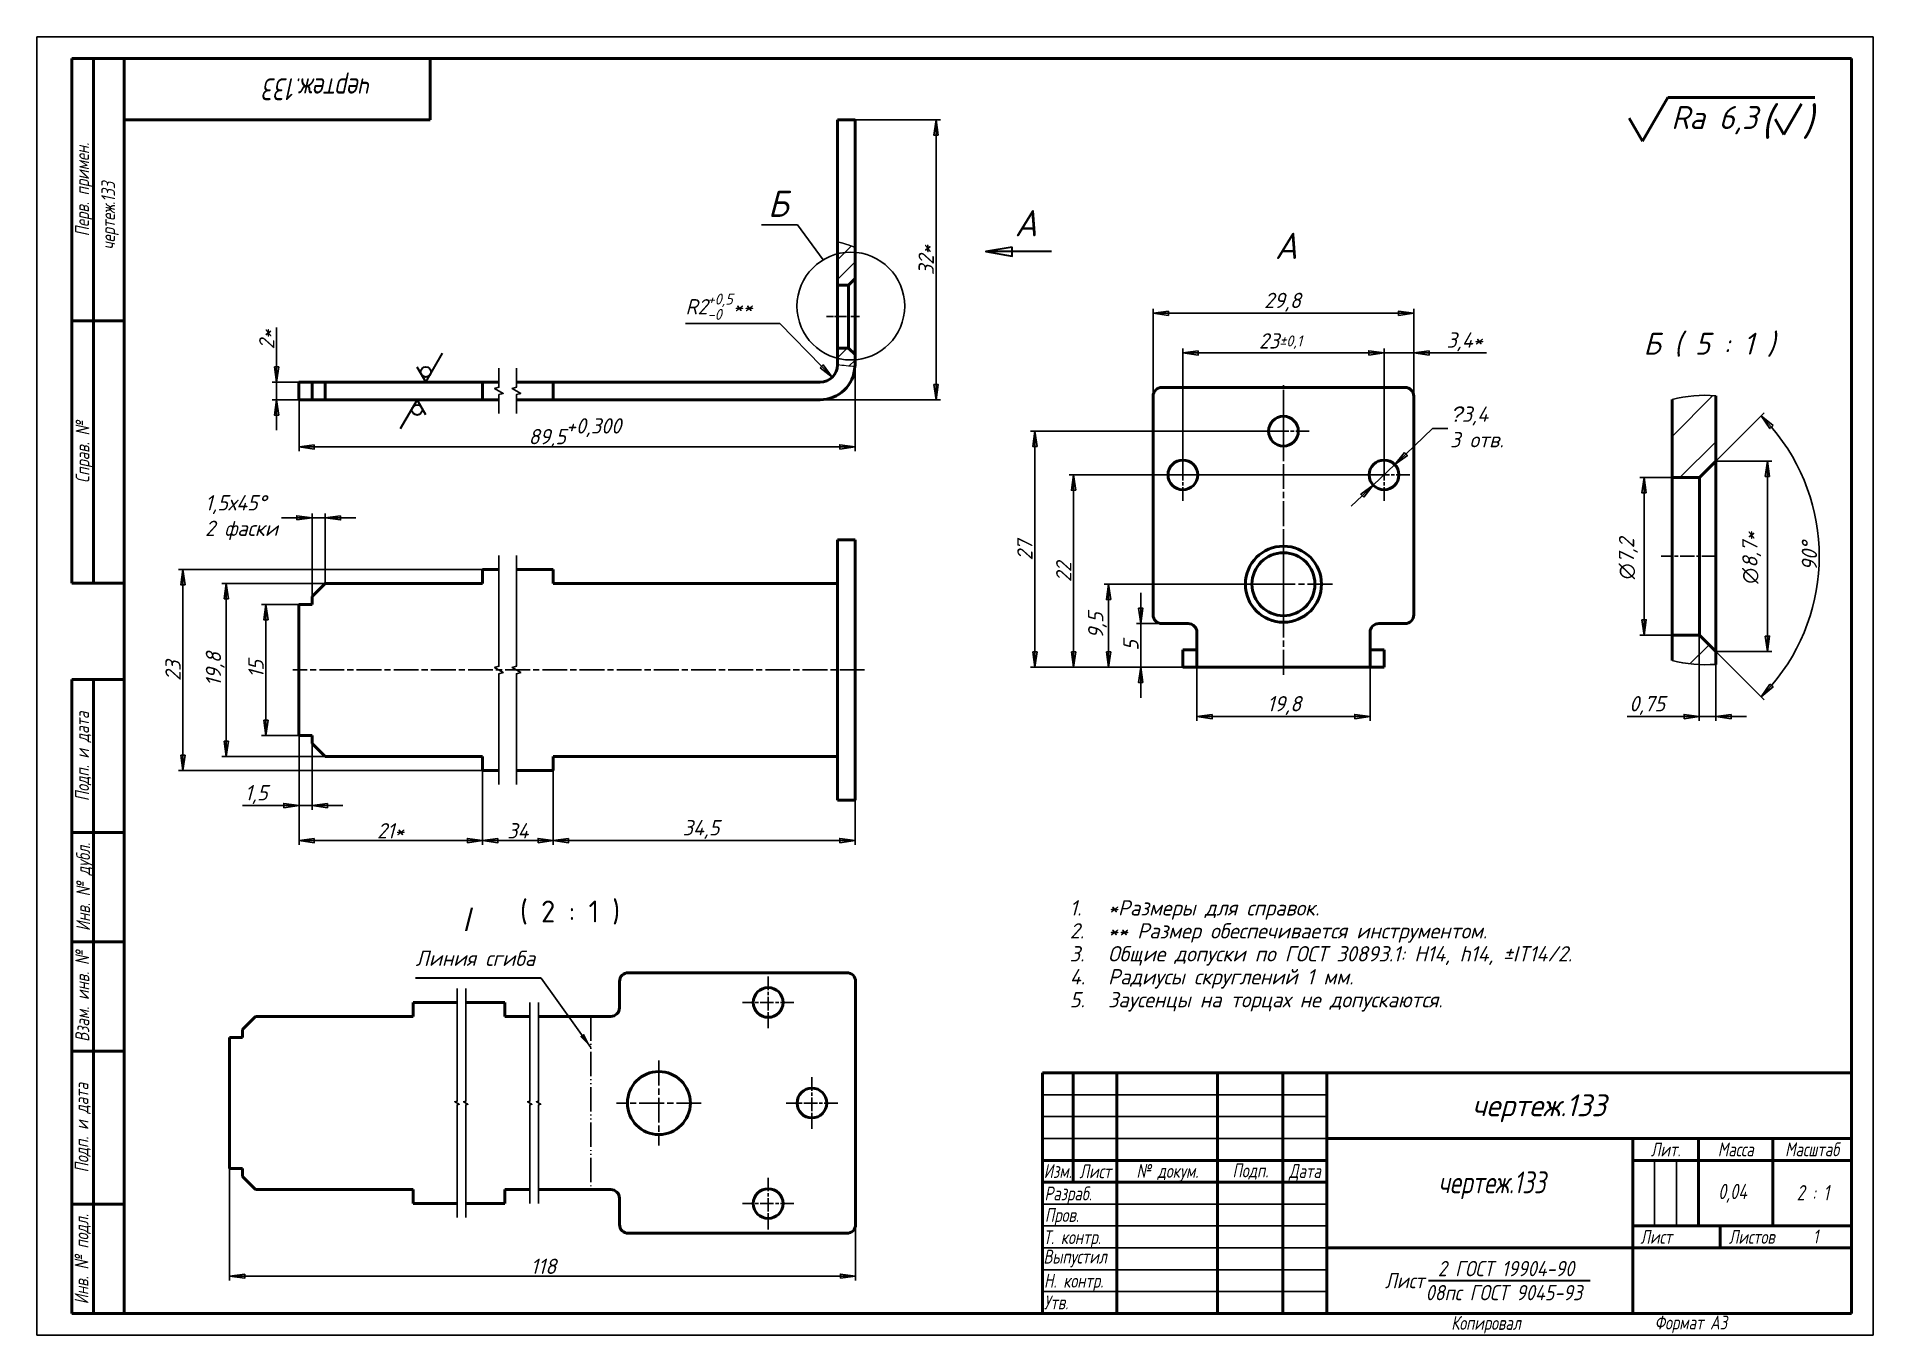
# Model space of a CAD drawing. Header units: millimetres. Extents: x 0 to 210, y 0 to 148.
import ezdxf
from ezdxf.enums import TextEntityAlignment as Align

# ---------------------------------------------------------------- set-up
doc = ezdxf.new("R2010")
doc.units = ezdxf.units.MM
doc.header["$LTSCALE"] = 0.5
doc.linetypes.add('LT_04', pattern=[0.7087, 0.4724, -0.0591, 0.1181, -0.0591])
doc.linetypes.add('LT_16', pattern=[0.68, 0.48, -0.06, 0.01, -0.06, 0.01, -0.06])
for name, color, linetype, lineweight in [('Layer_01', 7, 'Continuous', 35), ('Layer_02', 7, 'Continuous', 50), ('Layer_03', 7, 'Continuous', 25), ('Layer_04', 7, 'Continuous', 50), ('Layer_05', 7, 'Continuous', 50), ('Layer_06', 7, 'Continuous', 25), ('Layer_07', 7, 'Continuous', 25), ('Layer_08', 7, 'Continuous', 25), ('Layer_09', 7, 'Continuous', 25), ('Layer_10', 7, 'LT_04', 25), ('Layer_11', 7, 'Continuous', 25), ('Layer_12', 7, 'Continuous', 18), ('Layer_13', 7, 'Continuous', 50)]:
    doc.layers.add(name, color=color, linetype=linetype, lineweight=lineweight)
doc.styles.add('Style_02', font='ariali.ttf', dxfattribs={"width": 0.8})
doc.styles.add('Style_03', font='GOST Common Italic.ttf')
doc.styles.add('Style_05', font='GOST Common Italic.ttf')
doc.styles.add('Style_06', font='GOST Common Italic.ttf')
doc.styles.add('Style_07', font='GOST Common Italic.ttf', dxfattribs={"width": 0.8})
doc.styles.add('Style_08', font='GOST Common Italic.ttf', dxfattribs={"width": 0.8})
doc.styles.add('Style_09', font='GOST Common Italic.ttf')
doc.styles.add('Style_10', font='AIGDT___.TTF')
doc.styles.add('Style_11', font='GOST Common.ttf')
doc.styles.add('Style_12', font='GOST Common Italic.ttf')
doc.styles.add('Style_13', font='GOST Common Italic.ttf', dxfattribs={"width": 0.9})
doc.styles.add('Style_14', font='GOST Common Italic.ttf', dxfattribs={"width": 0.8})
doc.styles.add('Style_15', font='GOST Common Italic.ttf')
doc.styles.add('Style_16', font='GOST Common Italic.ttf', dxfattribs={"width": 0.7})
doc.styles.add('Style_17', font='GOST Common Italic.ttf', dxfattribs={"width": 0.7})
doc.dimstyles.new('DimStyle_02', dxfattribs={"dimscale": 0.5, "dimtxt": 3.5, "dimasz": 3.5, "dimexe": 1, "dimexo": 0, "dimgap": 0.5, "dimtad": 1, "dimrnd": 1e-08, "dimtxsty": 'Style_03', "dimblk": 'Filled-1', "dimcen": 2.5, "dimdle": 15, "dimclrd": 256, "dimclre": 256, "dimclrt": 256, "dimazin": 2, "dimtfac": 0.714286, "dimtdec": 3, "dimtmove": 0, "dimatfit": 3, "dimlwd": 25, "dimlwe": 25})
doc.dimstyles.new('DimStyle_03', dxfattribs={"dimscale": 0.5, "dimtxt": 3.5, "dimasz": 3.5, "dimexe": 1, "dimexo": 0, "dimgap": 0.5, "dimtad": 1, "dimrnd": 1e-08, "dimtxsty": 'Style_03', "dimblk": 'Filled-1', "dimcen": 2.5, "dimdle": 15, "dimclrd": 256, "dimclre": 256, "dimclrt": 256, "dimazin": 2, "dimtfac": 0.714286, "dimtdec": 3, "dimtmove": 0, "dimatfit": 3, "dimlwd": -1, "dimlwe": 25})
doc.dimstyles.new('DimStyle_06', dxfattribs={"dimscale": 0.5, "dimtxt": 3.5, "dimasz": 3.5, "dimexe": 1, "dimexo": 0, "dimgap": 0.5, "dimtad": 1, "dimrnd": 1e-08, "dimtxsty": 'Style_03', "dimblk": 'Filled-1', "dimcen": 2.5, "dimdle": 15, "dimclrd": 256, "dimclre": 256, "dimclrt": 256, "dimazin": 2, "dimtfac": 0.714286, "dimtdec": 3, "dimtmove": 0, "dimatfit": 3, "dimlwd": 25, "dimlwe": 25})

msp = doc.modelspace()

# ---------------------------------------------------------------- texts
at = {"layer": 'Layer_08', "style": 'Style_03'}
for s, p in [('1. ', (118.125, 48)), ('*Размеры для справок.', (122.5, 48)), ('2. ', (118.125, 45.375)), ('** Размер обеспечивается инструментом.', (122.5, 45.375)), ('3. ', (118.125, 42.75)), ('Общие допуски по ГОСТ 30893.1: H14, h14, ±IT14/2.', (122.5, 42.75)), ('4. ', (118.125, 40.125)), ('Радиусы скруглений 1 мм.', (122.5, 40.125)), ('5. ', (118.125, 37.5)), ('Заусенцы на торцах не допускаются.', (122.5, 37.5))]:
    msp.add_text(s, height=1.75, dxfattribs=at).set_placement(p)
at = {"layer": 'Layer_08', "attachment_point": 7}
for s, insert, char_height, style in [('A', (141.5829, 123.0776), 3, 'Style_06'), ('Б ( 5 : 1 )', (183.7287, 111.9003), 2.5, 'Style_05'), ('/', (48.9662, 46.2431), 2.5, 'Style_10'), ('( 2 : 1 )', (55.2576, 46.9682), 2.5, 'Style_11')]:
    msp.add_mtext(s, dxfattribs=dict(at, insert=insert, char_height=char_height, style=style))

# ---------------------------------------------------------------- blocks, each defined once
blk = doc.blocks.new('Filled-1')
at = {"color": 0}
for p, q in [((0, 0), (-1, 0.14)), ((-1, 0.14), (-1, -0.14)), ((-1, 0), (0, 0)), ((-1, -0.14), (0, 0))]:
    blk.add_line(p, q, dxfattribs=at)
at = {"color": 0, "flags": 128}
blk.add_lwpolyline([(-1, -0.14), (0, 0), (-1, 0.14), (-1, -0.14)], dxfattribs=at)
at = {"color": 0}
blk.add_solid([(-1, -0.14), (0, 0), (-1, 0.14), (-1, -0.14)], dxfattribs=at)
blk = doc.blocks.new('*D10')
at = {"layer": 'Defpoints', "color": 0, "linetype": 'Continuous'}
for p in [(93.57, 138.99), (102.83, 138.99), (89.57, 106.99)]:
    blk.add_point(p, dxfattribs=at)
at = {"layer": 'Layer_11', "linetype": 'Continuous', "lineweight": 25}
for p, q in [((93.57, 138.99), (103.33, 138.99)), ((102.83, 108.74), (102.83, 137.24)), ((89.57, 106.99), (103.33, 106.99))]:
    blk.add_line(p, q, dxfattribs=at)
at = {"layer": 'Layer_11', "linetype": 'Continuous', "lineweight": 25, "xscale": 1.75, "yscale": 1.75, "zscale": 1.75}
for p, rotation in [((102.83, 138.99), 90), ((102.83, 106.99), 270)]:
    blk.add_blockref('Filled-1', p, dxfattribs=dict(at, rotation=rotation))
at = {"layer": 'Layer_11', "linetype": 'Continuous', "lineweight": 25, "insert": (100.83, 121.23), "char_height": 1.75, "attachment_point": 1, "rotation": 90, "style": 'Style_03'}
blk.add_mtext('\\A1;\\fGOST Common|b0|i1;32*', dxfattribs=at)
blk = doc.blocks.new('Block_08')
at = {"layer": 'Layer_13', "lineweight": 50}
for p, q in [((-9.099, -3.6), (-8.002, -1.7)), ((-8.002, -1.7), (-1.6, -1.7)), ((-2.939, -3.3), (-2.169, -1.967)), ((-9.676, -2.6), (-9.099, -3.6)), ((-3.324, -2.633), (-2.939, -3.3))]:
    blk.add_line(p, q, dxfattribs=at)
at = {"layer": 'Layer_08', "attachment_point": 7, "style": 'Style_03'}
for s, insert, char_height in [('\\A1;\\fGOST Common|b0|i1;\\H1.0000;Ra 6,3', (-7.848, -3.3), 1), ('\\A1;\\fGOST Common|b0|i1;\\H1.3000;(', (-3.939, -3.5), 1.3), ('\\A1;\\fGOST Common|b0|i1;\\H1.3000;)', (-2.139, -3.5), 1.3)]:
    blk.add_mtext(s, dxfattribs=dict(at, insert=insert, char_height=char_height))
blk = doc.blocks.new('Block_09')
at = {"layer": 'Layer_13', "lineweight": 30}
for p, q in [((0, 0), (1.1, 1.9)), ((-0.58, 1), (0, 0))]:
    blk.add_line(p, q, dxfattribs=at)
blk.add_circle((0, 0.67), 0.333, dxfattribs=at)
blk = doc.blocks.new('Block_10')
at = {"layer": 'Layer_13', "lineweight": 30}
for p, q in [((0, 0), (1.1, 1.9)), ((-0.58, 1), (0, 0))]:
    blk.add_line(p, q, dxfattribs=at)
blk.add_circle((0, 0.67), 0.333, dxfattribs=at)
blk = doc.blocks.new('*D11')
at = {"layer": 'Defpoints', "color": 0, "linetype": 'Continuous'}
for p in [(93.57, 124.43), (29.99, 106.99), (29.99, 101.59)]:
    blk.add_point(p, dxfattribs=at)
at = {"layer": 'Layer_11', "linetype": 'Continuous', "lineweight": 25}
for p, q in [((93.57, 124.43), (93.57, 101.09)), ((29.99, 106.99), (29.99, 101.09)), ((91.82, 101.59), (31.74, 101.59))]:
    blk.add_line(p, q, dxfattribs=at)
at = {"layer": 'Layer_11', "linetype": 'Continuous', "lineweight": 25, "xscale": 1.75, "yscale": 1.75, "zscale": 1.75, "rotation": 180}
blk.add_blockref('Filled-1', (29.99, 101.59), dxfattribs=at)
at = {"layer": 'Layer_11', "linetype": 'Continuous', "lineweight": 25, "xscale": 1.75, "yscale": 1.75, "zscale": 1.75}
blk.add_blockref('Filled-1', (93.57, 101.59), dxfattribs=at)
at = {"layer": 'Layer_11', "linetype": 'Continuous', "lineweight": 25, "insert": (56.24, 104.87), "char_height": 1.75, "attachment_point": 1, "style": 'Style_03'}
blk.add_mtext('\\A1;89,5\\S+0,300^ ;', dxfattribs=at)
blk = doc.blocks.new('*D12')
at = {"layer": 'Defpoints', "color": 0, "linetype": 'Continuous'}
for p in [(50.99, 87.58), (16.71, 64.58), (50.99, 64.58)]:
    blk.add_point(p, dxfattribs=at)
at = {"layer": 'Layer_11', "linetype": 'Continuous', "lineweight": 25}
for p, q in [((50.99, 87.58), (16.21, 87.58)), ((16.71, 85.83), (16.71, 66.33)), ((50.99, 64.58), (16.21, 64.58))]:
    blk.add_line(p, q, dxfattribs=at)
at = {"layer": 'Layer_11', "linetype": 'Continuous', "lineweight": 25, "xscale": 1.75, "yscale": 1.75, "zscale": 1.75}
for p, rotation in [((16.71, 87.58), 90), ((16.71, 64.58), 270)]:
    blk.add_blockref('Filled-1', p, dxfattribs=dict(at, rotation=rotation))
at = {"layer": 'Layer_11', "linetype": 'Continuous', "lineweight": 25, "insert": (14.71, 74.83), "char_height": 1.75, "attachment_point": 1, "rotation": 90, "style": 'Style_03'}
blk.add_mtext('\\A1;23', dxfattribs=at)
blk = doc.blocks.new('*D13')
at = {"layer": 'Defpoints', "color": 0, "linetype": 'Continuous'}
for p in [(27.43, 108.99), (32.99, 108.99), (32.99, 106.99)]:
    blk.add_point(p, dxfattribs=at)
at = {"layer": 'Layer_11', "linetype": 'Continuous', "lineweight": 25}
for p, q in [((27.43, 110.74), (27.43, 115.24)), ((32.99, 108.99), (26.93, 108.99)), ((27.43, 106.99), (27.43, 108.99)), ((32.99, 106.99), (26.93, 106.99)), ((27.43, 105.24), (27.43, 103.49))]:
    blk.add_line(p, q, dxfattribs=at)
at = {"layer": 'Layer_11', "linetype": 'Continuous', "lineweight": 25, "xscale": 1.75, "yscale": 1.75, "zscale": 1.75}
for p, rotation in [((27.43, 108.99), 270), ((27.43, 106.99), 90)]:
    blk.add_blockref('Filled-1', p, dxfattribs=dict(at, rotation=rotation))
at = {"layer": 'Layer_11', "linetype": 'Continuous', "lineweight": 25, "insert": (25.43, 112.74), "char_height": 1.75, "attachment_point": 1, "rotation": 90, "style": 'Style_03'}
blk.add_mtext('\\A1;\\fGOST Common|b0|i1;2*', dxfattribs=at)
blk = doc.blocks.new('*D14')
at = {"layer": 'Defpoints', "color": 0, "linetype": 'Continuous'}
for p in [(89.57, 110.99), (90.97, 109.56)]:
    blk.add_point(p, dxfattribs=at)
at = {"layer": 'Layer_11', "linetype": 'Continuous', "lineweight": 25}
for p, q in [((74.18, 115.7), (84.96, 115.7)), ((84.96, 115.7), (89.74, 110.81))]:
    blk.add_line(p, q, dxfattribs=at)
at = {"layer": 'Layer_11', "linetype": 'Continuous', "lineweight": 25, "xscale": 1.75, "yscale": 1.75, "zscale": 1.75, "rotation": 314.3632904629814}
blk.add_blockref('Filled-1', (90.97, 109.56), dxfattribs=at)
at = {"layer": 'Layer_11', "linetype": 'Continuous', "lineweight": 25, "insert": (74.18, 119.12), "char_height": 1.75, "attachment_point": 1, "style": 'Style_03'}
blk.add_mtext('\\A1;\\fGOST Common|b0|i1;R2{\\H1.25;\\S+0,5^ -0;}**', dxfattribs=at)
blk = doc.blocks.new('2dTransSection0')
at = {"layer": 'Layer_01', "linetype": 'Continuous'}
for p, q in [((223.05, 248.84), (217.05, 247.84)), ((223.05, 247.84), (217.05, 247.84)), ((217.05, 247.84), (223.05, 246.84)), ((223.05, 246.84), (223.05, 248.84)), ((232.05, 247.84), (223.05, 247.84))]:
    blk.add_line(p, q, dxfattribs=at)
at = {"layer": 'Layer_01', "linetype": 'Continuous', "flags": 128}
blk.add_lwpolyline([(223.05, 248.84), (217.05, 247.84), (223.05, 246.84), (223.05, 248.84)], dxfattribs=at)
at = {"layer": 'Layer_01'}
blk.add_solid([(223.05, 248.84), (217.05, 247.84), (223.05, 246.84), (223.05, 248.84)], dxfattribs=at)
at = {"layer": 'Layer_01', "insert": (223.65, 251.34), "char_height": 6, "attachment_point": 7, "style": 'Style_06'}
blk.add_mtext('A', dxfattribs=at)
blk = doc.blocks.new('*D16')
at = {"layer": 'Defpoints', "color": 0, "linetype": 'Continuous'}
for p in [(154.06, 112.34), (131.06, 98.39), (154.06, 98.39)]:
    blk.add_point(p, dxfattribs=at)
at = {"layer": 'Layer_11', "linetype": 'Continuous', "lineweight": 25}
for p, q in [((131.06, 98.39), (131.06, 112.84)), ((132.81, 112.34), (152.31, 112.34)), ((154.06, 98.39), (154.06, 112.84))]:
    blk.add_line(p, q, dxfattribs=at)
at = {"layer": 'Layer_11', "linetype": 'Continuous', "lineweight": 25, "xscale": 1.75, "yscale": 1.75, "zscale": 1.75, "rotation": 180}
blk.add_blockref('Filled-1', (131.06, 112.34), dxfattribs=at)
at = {"layer": 'Layer_11', "linetype": 'Continuous', "lineweight": 25, "xscale": 1.75, "yscale": 1.75, "zscale": 1.75}
blk.add_blockref('Filled-1', (154.06, 112.34), dxfattribs=at)
at = {"layer": 'Layer_11', "linetype": 'Continuous', "lineweight": 25, "insert": (139.75, 114.59), "char_height": 1.75, "attachment_point": 1, "style": 'Style_03'}
blk.add_mtext('\\A1;23{\\H1.25;±0,1}', dxfattribs=at)
blk = doc.blocks.new('*D17')
at = {"layer": 'Defpoints', "color": 0, "linetype": 'Continuous'}
for p in [(154.06, 112.34), (157.46, 107.39), (154.06, 98.39)]:
    blk.add_point(p, dxfattribs=at)
at = {"layer": 'Layer_11', "linetype": 'Continuous', "lineweight": 25}
for p, q in [((152.31, 112.34), (150.56, 112.34)), ((154.06, 98.39), (154.06, 112.84)), ((154.06, 112.34), (157.46, 112.34)), ((157.46, 107.39), (157.46, 112.84)), ((159.21, 112.34), (165.79, 112.34))]:
    blk.add_line(p, q, dxfattribs=at)
at = {"layer": 'Layer_11', "linetype": 'Continuous', "lineweight": 25, "xscale": 1.75, "yscale": 1.75, "zscale": 1.75}
blk.add_blockref('Filled-1', (154.06, 112.34), dxfattribs=at)
at = {"layer": 'Layer_11', "linetype": 'Continuous', "lineweight": 25, "xscale": 1.75, "yscale": 1.75, "zscale": 1.75, "rotation": 180}
blk.add_blockref('Filled-1', (157.46, 112.34), dxfattribs=at)
at = {"layer": 'Layer_11', "linetype": 'Continuous', "lineweight": 25, "insert": (161.21, 114.69), "char_height": 1.75, "attachment_point": 1, "style": 'Style_03'}
blk.add_mtext('\\A1;\\fGOST Common|b0|i1;3,4*', dxfattribs=at)
blk = doc.blocks.new('*D18')
at = {"layer": 'Defpoints', "color": 0, "linetype": 'Continuous'}
for p in [(118.56, 98.39), (154.06, 98.39), (131.06, 76.39)]:
    blk.add_point(p, dxfattribs=at)
at = {"layer": 'Layer_11', "linetype": 'Continuous', "lineweight": 25}
for p, q in [((154.06, 98.39), (118.06, 98.39)), ((118.56, 78.14), (118.56, 96.64)), ((131.06, 76.39), (118.06, 76.39))]:
    blk.add_line(p, q, dxfattribs=at)
at = {"layer": 'Layer_11', "linetype": 'Continuous', "lineweight": 25, "xscale": 1.75, "yscale": 1.75, "zscale": 1.75}
for p, rotation in [((118.56, 98.39), 90), ((118.56, 76.39), 270)]:
    blk.add_blockref('Filled-1', p, dxfattribs=dict(at, rotation=rotation))
at = {"layer": 'Layer_11', "linetype": 'Continuous', "lineweight": 25, "insert": (116.56, 86.13), "char_height": 1.75, "attachment_point": 1, "rotation": 90, "style": 'Style_03'}
blk.add_mtext('\\A1;22', dxfattribs=at)
blk = doc.blocks.new('*D19')
at = {"layer": 'Defpoints', "color": 0, "linetype": 'Continuous'}
for p in [(122.56, 85.89), (142.56, 85.89), (152.46, 76.39)]:
    blk.add_point(p, dxfattribs=at)
at = {"layer": 'Layer_11', "linetype": 'Continuous', "lineweight": 25}
for p, q in [((142.56, 85.89), (122.06, 85.89)), ((122.56, 78.14), (122.56, 84.14)), ((152.46, 76.39), (122.06, 76.39))]:
    blk.add_line(p, q, dxfattribs=at)
at = {"layer": 'Layer_11', "linetype": 'Continuous', "lineweight": 25, "xscale": 1.75, "yscale": 1.75, "zscale": 1.75}
for p, rotation in [((122.56, 85.89), 90), ((122.56, 76.39), 270)]:
    blk.add_blockref('Filled-1', p, dxfattribs=dict(at, rotation=rotation))
at = {"layer": 'Layer_11', "linetype": 'Continuous', "lineweight": 25, "insert": (120.21, 79.66), "char_height": 1.75, "attachment_point": 1, "rotation": 90, "style": 'Style_03'}
blk.add_mtext('\\A1;9,5', dxfattribs=at)
blk = doc.blocks.new('2dDetail0')
at = {"layer": 'Layer_03'}
for p, q in [((174.01, 253.95), (165.74, 253.95)), ((179.87, 245.98), (174.01, 253.95))]:
    blk.add_line(p, q, dxfattribs=at)
blk.add_circle((186.18, 235.39), 12.32, dxfattribs=at)
at = {"layer": 'Layer_03', "insert": (167.2, 255.8), "char_height": 6, "attachment_point": 7, "style": 'Style_06'}
blk.add_mtext('Б', dxfattribs=at)
blk = doc.blocks.new('*D21')
at = {"layer": 'Defpoints', "color": 0, "linetype": 'Continuous'}
for p in [(190.11, 80.08), (191.99, 78.21), (191.99, 70.75)]:
    blk.add_point(p, dxfattribs=at)
at = {"layer": 'Layer_11', "linetype": 'Continuous', "lineweight": 25}
for p, q in [((190.11, 80.08), (190.11, 70.25)), ((191.99, 78.21), (191.99, 70.25)), ((188.36, 70.75), (181.85, 70.75)), ((191.99, 70.75), (190.11, 70.75)), ((193.74, 70.75), (195.49, 70.75))]:
    blk.add_line(p, q, dxfattribs=at)
at = {"layer": 'Layer_11', "linetype": 'Continuous', "lineweight": 25, "xscale": 1.75, "yscale": 1.75, "zscale": 1.75}
blk.add_blockref('Filled-1', (190.11, 70.75), dxfattribs=at)
at = {"layer": 'Layer_11', "linetype": 'Continuous', "lineweight": 25, "xscale": 1.75, "yscale": 1.75, "zscale": 1.75, "rotation": 180}
blk.add_blockref('Filled-1', (191.99, 70.75), dxfattribs=at)
at = {"layer": 'Layer_11', "linetype": 'Continuous', "lineweight": 25, "insert": (182.1, 73.1), "char_height": 1.75, "attachment_point": 1, "style": 'Style_03'}
blk.add_mtext('\\A1;0,75', dxfattribs=at)
blk = doc.blocks.new('*D22')
at = {"layer": 'Defpoints', "color": 0, "linetype": 'Continuous'}
for p in [(183.79, 98.08), (186.99, 98.08), (186.99, 80.08)]:
    blk.add_point(p, dxfattribs=at)
at = {"layer": 'Layer_11', "linetype": 'Continuous', "lineweight": 25}
for p, q in [((186.99, 98.08), (183.29, 98.08)), ((183.79, 81.83), (183.79, 96.33)), ((186.99, 80.08), (183.29, 80.08))]:
    blk.add_line(p, q, dxfattribs=at)
at = {"layer": 'Layer_11', "linetype": 'Continuous', "lineweight": 25, "xscale": 1.75, "yscale": 1.75, "zscale": 1.75}
for p, rotation in [((183.79, 98.08), 90), ((183.79, 80.08), 270)]:
    blk.add_blockref('Filled-1', p, dxfattribs=dict(at, rotation=rotation))
at = {"layer": 'Layer_11', "linetype": 'Continuous', "lineweight": 25, "insert": (180.91, 86.46), "char_height": 1.75, "attachment_point": 1, "rotation": 90, "style": 'Style_03'}
blk.add_mtext('\\A1;\\fAIGDT|b0|i0;n\\fGOST Common|b0|i1;7,2', dxfattribs=at)
blk = doc.blocks.new('*D23')
at = {"layer": 'Defpoints', "color": 0, "linetype": 'Continuous'}
for p in [(191.99, 99.96), (181.11, 89.08), (203.05, 83.2), (191.99, 78.21)]:
    blk.add_point(p, dxfattribs=at)
at = {"layer": 'Layer_11', "linetype": 'Continuous', "lineweight": 25}
for p, q in [((191.99, 99.96), (197.52, 105.49)), ((191.99, 78.21), (197.52, 72.67))]:
    blk.add_line(p, q, dxfattribs=at)
blk.add_arc((181.11, 89.08), 22.71, 319.4163, 40.5837, dxfattribs=at)
at = {"layer": 'Layer_11', "linetype": 'Continuous', "lineweight": 25, "xscale": 1.75, "yscale": 1.75, "zscale": 1.75}
for p, rotation in [((197.17, 105.14), 132.7918684333898), ((197.17, 73.02), 227.2081315666104)]:
    blk.add_blockref('Filled-1', p, dxfattribs=dict(at, rotation=rotation))
at = {"layer": 'Layer_11', "linetype": 'Continuous', "lineweight": 25, "insert": (201.82, 87.41), "char_height": 1.75, "attachment_point": 1, "rotation": 90, "style": 'Style_03'}
blk.add_mtext('\\A1;90°', dxfattribs=at)
blk = doc.blocks.new('*D24')
at = {"layer": 'Defpoints', "color": 0, "linetype": 'Continuous'}
for p in [(22.03, 19.06), (93.64, 12.66), (93.64, 6.76)]:
    blk.add_point(p, dxfattribs=at)
at = {"layer": 'Layer_11', "linetype": 'Continuous', "lineweight": 25}
for p, q in [((22.03, 19.06), (22.03, 6.26)), ((93.64, 12.66), (93.64, 6.26)), ((23.78, 6.76), (91.89, 6.76))]:
    blk.add_line(p, q, dxfattribs=at)
at = {"layer": 'Layer_11', "linetype": 'Continuous', "lineweight": 25, "xscale": 1.75, "yscale": 1.75, "zscale": 1.75, "rotation": 180}
blk.add_blockref('Filled-1', (22.03, 6.76), dxfattribs=at)
at = {"layer": 'Layer_11', "linetype": 'Continuous', "lineweight": 25, "xscale": 1.75, "yscale": 1.75, "zscale": 1.75}
blk.add_blockref('Filled-1', (93.64, 6.76), dxfattribs=at)
at = {"layer": 'Layer_11', "linetype": 'Continuous', "lineweight": 25, "insert": (56.47, 8.76), "char_height": 1.75, "attachment_point": 1, "style": 'Style_03'}
blk.add_mtext('\\A1;118', dxfattribs=at)
blk = doc.blocks.new('*D25')
at = {"layer": 'Defpoints', "color": 0, "linetype": 'Continuous'}
for p in [(155.29, 99.57), (152.83, 97.22)]:
    blk.add_point(p, dxfattribs=at)
at = {"layer": 'Layer_11', "linetype": 'Continuous', "lineweight": 25}
for p, q in [((156.55, 100.78), (159.6, 103.7)), ((159.6, 103.7), (161.35, 103.7)), ((152.83, 97.22), (155.29, 99.57)), ((151.56, 96.01), (150.3, 94.8))]:
    blk.add_line(p, q, dxfattribs=at)
at = {"layer": 'Layer_11', "linetype": 'Continuous', "lineweight": 25, "xscale": 1.75, "yscale": 1.75, "zscale": 1.75}
for p, rotation in [((155.29, 99.57), 223.7270099839431), ((152.83, 97.22), 43.72700998394308)]:
    blk.add_blockref('Filled-1', p, dxfattribs=dict(at, rotation=rotation))
at = {"layer": 'Layer_11', "linetype": 'Continuous', "lineweight": 25, "insert": (161.6, 106.21), "char_height": 1.75, "attachment_point": 1, "style": 'Style_03'}
blk.add_mtext('\\A1;\\fGOST Common|b0|i1;\ue90d3,4\\P\\fGOST Common|b0|i1;3 отв.', dxfattribs=at)
blk = doc.blocks.new('*D26')
at = {"layer": 'Defpoints', "color": 0, "linetype": 'Continuous'}
for p in [(21.68, 85.98), (32.99, 85.98), (32.99, 66.18)]:
    blk.add_point(p, dxfattribs=at)
at = {"layer": 'Layer_11', "linetype": 'Continuous', "lineweight": 25}
for p, q in [((32.99, 85.98), (21.18, 85.98)), ((21.68, 67.93), (21.68, 84.23)), ((32.99, 66.18), (21.18, 66.18))]:
    blk.add_line(p, q, dxfattribs=at)
at = {"layer": 'Layer_11', "linetype": 'Continuous', "lineweight": 25, "xscale": 1.75, "yscale": 1.75, "zscale": 1.75}
for p, rotation in [((21.68, 85.98), 90), ((21.68, 66.18), 270)]:
    blk.add_blockref('Filled-1', p, dxfattribs=dict(at, rotation=rotation))
at = {"layer": 'Layer_11', "linetype": 'Continuous', "lineweight": 25, "insert": (19.33, 74.22), "char_height": 1.75, "attachment_point": 1, "rotation": 90, "style": 'Style_03'}
blk.add_mtext('\\A1;19,8', dxfattribs=at)
blk = doc.blocks.new('*D27')
at = {"layer": 'Defpoints', "color": 0, "linetype": 'Continuous'}
for p in [(26.2, 83.58), (29.99, 83.58), (29.99, 68.58)]:
    blk.add_point(p, dxfattribs=at)
at = {"layer": 'Layer_11', "linetype": 'Continuous', "lineweight": 25}
for p, q in [((29.99, 83.58), (25.7, 83.58)), ((26.2, 70.33), (26.2, 81.83)), ((29.99, 68.58), (25.7, 68.58))]:
    blk.add_line(p, q, dxfattribs=at)
at = {"layer": 'Layer_11', "linetype": 'Continuous', "lineweight": 25, "xscale": 1.75, "yscale": 1.75, "zscale": 1.75}
for p, rotation in [((26.2, 83.58), 90), ((26.2, 68.58), 270)]:
    blk.add_blockref('Filled-1', p, dxfattribs=dict(at, rotation=rotation))
at = {"layer": 'Layer_11', "linetype": 'Continuous', "lineweight": 25, "insert": (24.2, 75.17), "char_height": 1.75, "attachment_point": 1, "rotation": 90, "style": 'Style_03'}
blk.add_mtext('\\A1;15', dxfattribs=at)
blk = doc.blocks.new('*D28')
at = {"layer": 'Defpoints', "color": 0, "linetype": 'Continuous'}
for p in [(29.99, 68.58), (31.49, 67.68), (31.49, 60.57)]:
    blk.add_point(p, dxfattribs=at)
at = {"layer": 'Layer_11', "linetype": 'Continuous', "lineweight": 25}
for p, q in [((29.99, 68.58), (29.99, 60.07)), ((31.49, 67.68), (31.49, 60.07)), ((28.24, 60.57), (23.54, 60.57)), ((31.49, 60.57), (29.99, 60.57)), ((33.24, 60.57), (34.99, 60.57))]:
    blk.add_line(p, q, dxfattribs=at)
at = {"layer": 'Layer_11', "linetype": 'Continuous', "lineweight": 25, "xscale": 1.75, "yscale": 1.75, "zscale": 1.75}
blk.add_blockref('Filled-1', (29.99, 60.57), dxfattribs=at)
at = {"layer": 'Layer_11', "linetype": 'Continuous', "lineweight": 25, "xscale": 1.75, "yscale": 1.75, "zscale": 1.75, "rotation": 180}
blk.add_blockref('Filled-1', (31.49, 60.57), dxfattribs=at)
at = {"layer": 'Layer_11', "linetype": 'Continuous', "lineweight": 25, "insert": (23.79, 62.92), "char_height": 1.75, "attachment_point": 1, "style": 'Style_03'}
blk.add_mtext('\\A1;1,5', dxfattribs=at)
blk = doc.blocks.new('*D29')
at = {"layer": 'Defpoints', "color": 0, "linetype": 'Continuous'}
for p in [(32.99, 93.48), (31.49, 84.48), (32.99, 85.98)]:
    blk.add_point(p, dxfattribs=at)
at = {"layer": 'Layer_11', "linetype": 'Continuous', "lineweight": 25}
for p, q in [((29.74, 93.48), (27.99, 93.48)), ((31.49, 84.48), (31.49, 93.98)), ((32.99, 93.48), (31.49, 93.48)), ((32.99, 85.98), (32.99, 93.98)), ((34.74, 93.48), (36.49, 93.48))]:
    blk.add_line(p, q, dxfattribs=at)
at = {"layer": 'Layer_11', "linetype": 'Continuous', "lineweight": 25, "xscale": 1.75, "yscale": 1.75, "zscale": 1.75}
blk.add_blockref('Filled-1', (31.49, 93.48), dxfattribs=at)
at = {"layer": 'Layer_11', "linetype": 'Continuous', "lineweight": 25, "xscale": 1.75, "yscale": 1.75, "zscale": 1.75, "rotation": 180}
blk.add_blockref('Filled-1', (32.99, 93.48), dxfattribs=at)
at = {"layer": 'Layer_11', "linetype": 'Continuous', "lineweight": 25, "insert": (19.25, 96.08), "char_height": 1.75, "attachment_point": 1, "style": 'Style_03'}
blk.add_mtext('\\A1;\\fGOST Common|b0|i1;1,5х45°\\P\\fGOST Common|b0|i1;2 фаски', dxfattribs=at)
blk = doc.blocks.new('*D30')
at = {"layer": 'Defpoints', "color": 0, "linetype": 'Continuous'}
for p in [(29.99, 68.58), (50.99, 64.58), (50.99, 56.57)]:
    blk.add_point(p, dxfattribs=at)
at = {"layer": 'Layer_11', "linetype": 'Continuous', "lineweight": 25}
for p, q in [((29.99, 68.58), (29.99, 56.07)), ((50.99, 64.58), (50.99, 56.07)), ((31.74, 56.57), (49.24, 56.57))]:
    blk.add_line(p, q, dxfattribs=at)
at = {"layer": 'Layer_11', "linetype": 'Continuous', "lineweight": 25, "xscale": 1.75, "yscale": 1.75, "zscale": 1.75, "rotation": 180}
blk.add_blockref('Filled-1', (29.99, 56.57), dxfattribs=at)
at = {"layer": 'Layer_11', "linetype": 'Continuous', "lineweight": 25, "xscale": 1.75, "yscale": 1.75, "zscale": 1.75}
blk.add_blockref('Filled-1', (50.99, 56.57), dxfattribs=at)
at = {"layer": 'Layer_11', "linetype": 'Continuous', "lineweight": 25, "insert": (38.91, 58.57), "char_height": 1.75, "attachment_point": 1, "style": 'Style_03'}
blk.add_mtext('\\A1;\\fGOST Common|b0|i1;21*', dxfattribs=at)
blk = doc.blocks.new('*D31')
at = {"layer": 'Defpoints', "color": 0, "linetype": 'Continuous'}
for p in [(50.99, 64.58), (59.07, 64.58), (59.07, 56.57)]:
    blk.add_point(p, dxfattribs=at)
at = {"layer": 'Layer_11', "linetype": 'Continuous', "lineweight": 25}
for p, q in [((50.99, 64.58), (50.99, 56.07)), ((59.07, 64.58), (59.07, 56.07)), ((52.74, 56.57), (57.32, 56.57))]:
    blk.add_line(p, q, dxfattribs=at)
at = {"layer": 'Layer_11', "linetype": 'Continuous', "lineweight": 25, "xscale": 1.75, "yscale": 1.75, "zscale": 1.75, "rotation": 180}
blk.add_blockref('Filled-1', (50.99, 56.57), dxfattribs=at)
at = {"layer": 'Layer_11', "linetype": 'Continuous', "lineweight": 25, "xscale": 1.75, "yscale": 1.75, "zscale": 1.75}
blk.add_blockref('Filled-1', (59.07, 56.57), dxfattribs=at)
at = {"layer": 'Layer_11', "linetype": 'Continuous', "lineweight": 25, "insert": (53.8, 58.57), "char_height": 1.75, "attachment_point": 1, "style": 'Style_03'}
blk.add_mtext('\\A1;34', dxfattribs=at)
blk = doc.blocks.new('*D32')
at = {"layer": 'Defpoints', "color": 0, "linetype": 'Continuous'}
for p in [(59.07, 66.18), (93.57, 61.18), (93.57, 56.57)]:
    blk.add_point(p, dxfattribs=at)
at = {"layer": 'Layer_11', "linetype": 'Continuous', "lineweight": 25}
for p, q in [((59.07, 66.18), (59.07, 56.07)), ((93.57, 61.18), (93.57, 56.07)), ((60.82, 56.57), (91.82, 56.57))]:
    blk.add_line(p, q, dxfattribs=at)
at = {"layer": 'Layer_11', "linetype": 'Continuous', "lineweight": 25, "xscale": 1.75, "yscale": 1.75, "zscale": 1.75, "rotation": 180}
blk.add_blockref('Filled-1', (59.07, 56.57), dxfattribs=at)
at = {"layer": 'Layer_11', "linetype": 'Continuous', "lineweight": 25, "xscale": 1.75, "yscale": 1.75, "zscale": 1.75}
blk.add_blockref('Filled-1', (93.57, 56.57), dxfattribs=at)
at = {"layer": 'Layer_11', "linetype": 'Continuous', "lineweight": 25, "insert": (73.86, 58.92), "char_height": 1.75, "attachment_point": 1, "style": 'Style_03'}
blk.add_mtext('\\A1;34,5', dxfattribs=at)
blk = doc.blocks.new('*D33')
at = {"layer": 'Defpoints', "color": 0, "linetype": 'Continuous'}
for p in [(191.99, 99.96), (191.99, 78.21), (197.9, 78.21)]:
    blk.add_point(p, dxfattribs=at)
at = {"layer": 'Layer_11', "linetype": 'Continuous', "lineweight": 25}
for p, q in [((191.99, 99.96), (198.4, 99.96)), ((197.9, 98.21), (197.9, 79.96)), ((191.99, 78.21), (198.4, 78.21))]:
    blk.add_line(p, q, dxfattribs=at)
at = {"layer": 'Layer_11', "linetype": 'Continuous', "lineweight": 25, "xscale": 1.75, "yscale": 1.75, "zscale": 1.75}
for p, rotation in [((197.9, 99.96), 90), ((197.9, 78.21), 270)]:
    blk.add_blockref('Filled-1', p, dxfattribs=dict(at, rotation=rotation))
at = {"layer": 'Layer_11', "linetype": 'Continuous', "lineweight": 25, "insert": (195.02, 85.95), "char_height": 1.75, "attachment_point": 1, "rotation": 90, "style": 'Style_03'}
blk.add_mtext('\\A1;\\fAIGDT|b0|i0;n\\fGOST Common|b0|i1;8,7*', dxfattribs=at)
blk = doc.blocks.new('*D34')
at = {"layer": 'Defpoints', "color": 0, "linetype": 'Continuous'}
for p in [(114.14, 103.39), (142.56, 103.39), (131.06, 76.39)]:
    blk.add_point(p, dxfattribs=at)
at = {"layer": 'Layer_11', "linetype": 'Continuous', "lineweight": 25}
for p, q in [((142.56, 103.39), (113.64, 103.39)), ((114.14, 78.14), (114.14, 101.64)), ((131.06, 76.39), (113.64, 76.39))]:
    blk.add_line(p, q, dxfattribs=at)
at = {"layer": 'Layer_11', "linetype": 'Continuous', "lineweight": 25, "xscale": 1.75, "yscale": 1.75, "zscale": 1.75}
for p, rotation in [((114.14, 103.39), 90), ((114.14, 76.39), 270)]:
    blk.add_blockref('Filled-1', p, dxfattribs=dict(at, rotation=rotation))
at = {"layer": 'Layer_11', "linetype": 'Continuous', "lineweight": 25, "insert": (112.12, 88.6), "char_height": 1.75, "attachment_point": 1, "rotation": 90, "style": 'Style_03'}
blk.add_mtext('\\A1;27', dxfattribs=at)
blk = doc.blocks.new('Block_04')
at = {"layer": 'Layer_13'}
for p, q in [((-12, 0), (-12, 145)), ((-12, 145), (0, 145)), ((-7, 145), (-7, 0)), ((-12, 110), (-7, 110)), ((-7, 110), (0, 110)), ((-12, 85), (-7, 85)), ((-7, 85), (0, 85)), ((-12, 60), (-7, 60)), ((-7, 60), (0, 60)), ((-12, 25), (-7, 25)), ((-7, 25), (0, 25)), ((0, 0), (-12, 0))]:
    blk.add_line(p, q, dxfattribs=at)
at = {"layer": 'Layer_08', "char_height": 3.17, "attachment_point": 5, "rotation": 90, "style": 'Style_02'}
for s, insert, width in [('\\fGOST Common|b0|i1;\\H3.1700;Подп. и дата', (-9.37, 127.41), 34.7679), ('\\fGOST Common|b0|i1;\\H3.1700;Инв. № дубл.', (-8.95, 97.55), 24.8438), ('\\fGOST Common|b0|i1;\\H3.1700;Взам. инв. №', (-9.58, 72.53), 24.8669), ('\\fGOST Common|b0|i1;\\H3.1700;Подп. и дата', (-9.5, 42.47), 35.1486), ('\\fGOST Common|b0|i1;\\H3.1700;Инв. № подл.', (-9.5, 12.41), 24.9618)]:
    blk.add_mtext(s, dxfattribs=dict(at, insert=insert, width=width))
at = {"layer": 'Layer_08', "style": 'Style_07', "width": 0.8}
for tag, p in [('Подп._и_дата_2_001', (-3.53, 127.51)), ('Инв._номер_дубликата_001', (-3.41, 97.47)), ('Взамен_инв._номера_001', (-3.46, 72.53)), ('Подп._и_дата_1_001', (-3.42, 42.35)), ('ИНВЕНТАРНЫЙ_НОМЕР_001', (-3.33, 12.68))]:
    blk.add_attdef(tag, text='', height=3.17, rotation=90, dxfattribs=at).set_placement(p, align=Align.MIDDLE_CENTER)
blk = doc.blocks.new('Block_05')
at = {"layer": 'Layer_13'}
for p, q in [((-12, 0), (-12, 120)), ((-12, 120), (0, 120)), ((-7, 0), (-7, 120)), ((-12, 60), (0, 60)), ((0, 0), (-12, 0))]:
    blk.add_line(p, q, dxfattribs=at)
at = {"layer": 'Layer_08', "char_height": 3.17, "attachment_point": 5, "rotation": 90, "style": 'Style_02'}
for s, insert, width in [('\\fGOST Common|b0|i1;\\H3.1700;Перв. примен.', (-9.19, 90.05), 60.0143), ('\\fGOST Common|b0|i1;\\H3.1700;Справ. №', (-9.1, 30), 59.9357)]:
    blk.add_mtext(s, dxfattribs=dict(at, insert=insert, width=width))
at = {"layer": 'Layer_08', "style": 'Style_07', "width": 0.8}
for tag, p in [('Первичная_применяемость_002', (-2.07, 66.92)), ('Первичная_применяемость_001', (-2.07, 66.92)), ('Справочный_номер_001', (-3.55, 30.02))]:
    blk.add_attdef(tag, text='', height=3.17, rotation=90, dxfattribs=at).set_placement(p, align=Align.MIDDLE_CENTER)
blk = doc.blocks.new('Block_06')
at = {"layer": 'Layer_13'}
for p, q in [((0, 0), (70, 0)), ((70, 0), (70, -14)), ((70, -14), (0, -14))]:
    blk.add_line(p, q, dxfattribs=at)
at = {"layer": 'Layer_08', "style": 'Style_08', "width": 0.8}
for tag in ['ОБОЗНАЧЕНИЕ_002', 'ОБОЗНАЧЕНИЕ_001']:
    blk.add_attdef(tag, text='', height=5, rotation=180, dxfattribs=at).set_placement((71.42, -4.53), align=Align.MIDDLE_CENTER)
blk = doc.blocks.new('Block_37')
at = {"layer": 'Layer_04'}
for p, q in [((0, 55), (185, 55)), ((0, 0), (0, 55)), ((0, 0), (0, 55)), ((7, 55), (7, 30)), ((17, 55), (17, 0)), ((40, 55), (40, 0)), ((55, 55), (55, 0)), ((65, 55), (65, 0)), ((185, 0), (185, 55)), ((65, 40), (185, 40)), ((135, 40), (135, 0)), ((150, 40), (150, 20)), ((167, 40), (167, 20)), ((0, 35), (65, 35)), ((135, 35), (185, 35)), ((0, 30), (65, 30)), ((135, 20), (185, 20)), ((155, 20), (155, 15)), ((65, 15), (185, 15)), ((185, 0), (0, 0))]:
    blk.add_line(p, q, dxfattribs=at)
at = {"layer": 'Layer_04', "linetype": 'Continuous', "lineweight": 25}
for p, q in [((0, 50), (65, 50)), ((0, 45), (65, 45)), ((0, 40), (65, 40)), ((140, 35), (140, 20)), ((145, 35), (145, 20)), ((0, 25), (65, 25)), ((0, 20), (65, 20)), ((0, 15), (65, 15)), ((0, 10), (65, 10)), ((0, 5), (65, 5))]:
    blk.add_line(p, q, dxfattribs=at)
at = {"layer": 'Layer_04', "lineweight": 30}
blk.add_line((88.31, 7.5), (125.29, 7.5), dxfattribs=at)
at = {"layer": 'Layer_04', "char_height": 3.17, "style": 'Style_02'}
for s, insert, width, attachment_point in [('\\fGOST Common|b0|i1;\\H3.1700;Лит.', (142.52, 37.49), 14.9766, 5), ('\\fGOST Common|b0|i1;\\H3.1700;Масса', (158.55, 37.51), 16.9878, 5), ('\\fGOST Common|b0|i1;\\H3.1700;Масштаб', (176.02, 37.53), 17.8316, 5), ('\\fGOST Common|b0|i1;\\H3.1700;Изм.', (3.5, 32.56), 6.9635, 5), ('\\fGOST Common|b0|i1;\\H3.1700;Лист', (12.1, 32.5), 10.0029, 5), ('\\A0;\\fGOST Common|b0|i1;\\H3.1700;№ докум.', (28.58, 32.16), 22.9069, 5), ('\\fGOST Common|b0|i1;\\H3.1700;Подп.', (47.56, 32.45), 14.879, 5), ('\\fGOST Common|b0|i1;\\H3.1700;Дата', (60.02, 32.24), 9.9614, 5), ('\\fGOST Common|b0|i1;\\H3.1700;Разраб.', (0.47, 27), 16.9971, 4), ('\\fGOST Common|b0|i1;\\H3.1700;Пров.', (0.56, 22.08), 17.0192, 4), ('\\A0;\\fGOST Common|b0|i1;\\H3.1700;Т. контр.', (0.23, 17.01), 16.9554, 4), ('\\fGOST Common|b0|i1;\\H3.1700;Лист', (140.37, 17.5), 10.5071, 5), ('\\A1;', (150.6, 17.54), 8.8313, 5), ('\\fGOST Common|b0|i1;\\H3.1700;Листов', (162.21, 17.5), 14.3668, 5), ('\\fGOST Common|b0|i1;\\H3.1700;Н. контр.', (0.36, 7.05), 16.9999, 4), ('\\fGOST Common|b0|i1;\\H3.1700;Утв.', (0.34, 2.52), 17.0083, 4), ('\\fGOST Common|b0|i1;\\H3.1700;Копировал', (93.48, -0.59), 19.7871, 1)]:
    blk.add_mtext(s, dxfattribs=dict(at, insert=insert, width=width, attachment_point=attachment_point))
at = {"layer": 'Layer_04'}
for tag, height, style, width, p in [('Изм1_001', 2.89, 'Style_17', 0.7, (3.51, 52.52)), ('Лист1_001', 2.89, 'Style_17', 0.7, (12.03, 52.52)), ('Докум1_001', 2.89, 'Style_17', 0.7, (28.54, 52.48)), ('Изм2_001', 2.89, 'Style_17', 0.7, (3.5, 47.52)), ('Лист2_001', 2.89, 'Style_17', 0.7, (12.01, 47.5)), ('Докум2_001', 2.89, 'Style_17', 0.7, (28.53, 47.5)), ('Изм3_001', 2.89, 'Style_17', 0.7, (3.5, 42.5)), ('Лист3_001', 2.89, 'Style_17', 0.7, (12.01, 42.51)), ('Докум3_001', 2.89, 'Style_17', 0.7, (28.51, 42.48)), ('Изм4_001', 2.89, 'Style_17', 0.7, (3.51, 37.5)), ('Лист4_001', 2.89, 'Style_17', 0.7, (12, 37.53)), ('Докум4_001', 2.89, 'Style_17', 0.7, (28.51, 37.52)), ('НАИМЕНОВАНИЕ_001', 5, 'Style_08', 0.8, (100.03, 29.98)), ('Литера_001', 3.5, 'Style_14', 0.8, (137.52, 27.25)), ('Литера2_001', 3.5, 'Style_14', 0.8, (142.51, 27.22)), ('Литера3_001', 3.5, 'Style_14', 0.8, (147.52, 27.21)), ('Масса_001', 3.5, 'Style_14', 0.8, (155.36, 26.48)), ('Масштаб_001', 3.5, 'Style_14', 0.8, (174.71, 25.86)), ('Тип_документа_001', 3.17, 'Style_07', 0.8, (100.08, 17.56)), ('Листов_001', 3.17, 'Style_07', 0.8, (177.46, 17.58))]:
    blk.add_attdef(tag, text='', height=height, dxfattribs=dict(at, style=style, width=width)).set_placement(p, align=Align.MIDDLE_CENTER)
for tag, height, style, width, p in [('Подп1_001', 2.89, 'Style_17', 0.7, (40.01, 52.51)), ('Дата1_001', 2, 'Style_16', 0.7, (55.01, 52.51)), ('Подп2_001', 2.89, 'Style_17', 0.7, (40.01, 47.5)), ('Дата2_001', 2, 'Style_16', 0.7, (55.01, 47.49)), ('Подп3_001', 2.89, 'Style_17', 0.7, (40.01, 42.51)), ('Дата3_001', 2, 'Style_16', 0.7, (55.02, 42.52)), ('Подп4_001', 2.89, 'Style_17', 0.7, (40.01, 37.51)), ('Дата4_001', 2, 'Style_16', 0.7, (55.02, 37.51)), ('АВТОР_001', 3.17, 'Style_07', 0.8, (15.59, 26.85)), ('Разработал_Подп._001', 2.89, 'Style_17', 0.7, (40.05, 27.51)), ('ДАТА_СОЗДАНИЯ_001', 2, 'Style_16', 0.7, (55.01, 27.51)), ('ПРОВЕРИЛ_001', 3.17, 'Style_07', 0.8, (17.41, 22.53)), ('Проверил_Подп._001', 2.89, 'Style_17', 0.7, (40.05, 22.52)), ('ДАТА_ПРОВЕРКИ_001', 2, 'Style_16', 0.7, (55.02, 22.51)), ('ТЕХНОЛОГ_001', 3.17, 'Style_07', 0.8, (17.33, 17.54)), ('Технолог_Подп._001', 2.89, 'Style_17', 0.7, (40.05, 17.51)), ('Технолог_Дата_001', 2, 'Style_16', 0.7, (55.01, 17.5)), ('Должность_руководителя_001', 3.17, 'Style_07', 0.8, (0.52, 12.51)), ('НАЧ._ОТДЕЛА_001', 3.17, 'Style_07', 0.8, (17.46, 12.45)), ('Руководитель_Подп._001', 2.89, 'Style_17', 0.7, (40.01, 12.5)), ('Руководитель_Дата_001', 2, 'Style_16', 0.7, (55.01, 12.51)), ('НОРМОКОНТРОЛЬ_001', 3.17, 'Style_07', 0.8, (17.37, 7.48)), ('Нормоконтроль_Подп._001', 2.89, 'Style_17', 0.7, (40.05, 7.52)), ('ДАТА_НОРМОКОНТРОЛЯ_001', 2, 'Style_16', 0.7, (55.02, 7.51)), ('УТВЕРДИЛ_001', 3.17, 'Style_07', 0.8, (17.4, 2.51)), ('Утвердил_Подп._001', 2.89, 'Style_17', 0.7, (40.05, 2.51)), ('ДАТА_УТВЕРЖДЕНИЯ_001', 2, 'Style_16', 0.7, (55.01, 2.5))]:
    blk.add_attdef(tag, text='', height=height, dxfattribs=dict(at, style=style, width=width)).set_placement(p, align=Align.MIDDLE_LEFT)
for tag, height, style, p in [('ОБОЗНАЧЕНИЕ_001', 5, 'Style_12', (103.53, 45.12)), ('ОРГАНИЗАЦИЯ_001', 3.5, 'Style_15', (148.22, 5.85))]:
    blk.add_attdef(tag, text='', height=height, dxfattribs=dict(at, style=style)).set_placement(p, align=Align.MIDDLE_CENTER)
at = {"layer": 'Layer_04', "style": 'Style_13', "width": 0.9}
blk.add_attdef('Материал_Класс_001', text='', height=3.5, dxfattribs=at).set_placement((88.21, 7.5), align=Align.MIDDLE_RIGHT)
blk.add_attdef('Материал_Наим._001', text='', height=3.5, dxfattribs=at).set_placement((96.54, 7.5), align=Align.BOTTOM_CENTER)
blk.add_attdef('Материал_ГОСТ_001', text='', height=3.5, dxfattribs=at).set_placement((106.8, 6.5), align=Align.TOP_CENTER)
blk = doc.blocks.new('Block_38')
at = {"layer": 'Layer_05', "lineweight": 25}
for p, q in [((0, 0), (0, 297)), ((0, 297), (420, 297)), ((420, 297), (420, 0)), ((420, 0), (0, 0))]:
    blk.add_line(p, q, dxfattribs=at)
at = {"layer": 'Layer_05'}
for p, q in [((415, 292), (20, 292)), ((20, 292), (20, 5)), ((415, 5), (415, 292)), ((20, 5), (415, 5))]:
    blk.add_line(p, q, dxfattribs=at)
at = {"layer": 'Layer_05', "insert": (370, 4.5), "char_height": 3.17, "attachment_point": 1, "style": 'Style_02'}
blk.add_mtext('\\A1;\\fGOST Common|b0|i1;\\H3.1700;Формат A3', dxfattribs=at)
blk = doc.blocks.new('Block_11')
at = {"layer": 'Layer_13', "lineweight": 30}
blk.add_line((0, 0), (-8.2, 0), dxfattribs=at)
at = {"layer": 'Layer_08', "style": 'Style_09'}
blk.add_text('Линия сгиба', height=1, dxfattribs=at).set_placement((-8.2, 0.5), align=Align.BOTTOM_LEFT)
blk = doc.blocks.new('*D37')
at = {"layer": 'Defpoints', "color": 0, "linetype": 'Continuous'}
for p in [(157.46, 116.87), (127.66, 107.39), (157.46, 107.39)]:
    blk.add_point(p, dxfattribs=at)
at = {"layer": 'Layer_11', "linetype": 'Continuous', "lineweight": 25}
for p, q in [((127.66, 107.39), (127.66, 117.37)), ((129.41, 116.87), (155.71, 116.87)), ((157.46, 107.39), (157.46, 117.37))]:
    blk.add_line(p, q, dxfattribs=at)
at = {"layer": 'Layer_11', "linetype": 'Continuous', "lineweight": 25, "xscale": 1.75, "yscale": 1.75, "zscale": 1.75, "rotation": 180}
blk.add_blockref('Filled-1', (127.66, 116.87), dxfattribs=at)
at = {"layer": 'Layer_11', "linetype": 'Continuous', "lineweight": 25, "xscale": 1.75, "yscale": 1.75, "zscale": 1.75}
blk.add_blockref('Filled-1', (157.46, 116.87), dxfattribs=at)
at = {"layer": 'Layer_11', "linetype": 'Continuous', "lineweight": 25, "insert": (140.35, 119.22), "char_height": 1.75, "attachment_point": 1, "style": 'Style_03'}
blk.add_mtext('\\A1;29,8', dxfattribs=at)
blk = doc.blocks.new('*D38')
at = {"layer": 'Defpoints', "color": 0, "linetype": 'Continuous'}
for p in [(132.66, 76.39), (152.46, 76.39), (152.46, 70.75)]:
    blk.add_point(p, dxfattribs=at)
at = {"layer": 'Layer_11', "linetype": 'Continuous', "lineweight": 25}
for p, q in [((132.66, 76.39), (132.66, 70.25)), ((152.46, 76.39), (152.46, 70.25)), ((134.41, 70.75), (150.71, 70.75))]:
    blk.add_line(p, q, dxfattribs=at)
at = {"layer": 'Layer_11', "linetype": 'Continuous', "lineweight": 25, "xscale": 1.75, "yscale": 1.75, "zscale": 1.75, "rotation": 180}
blk.add_blockref('Filled-1', (132.66, 70.75), dxfattribs=at)
at = {"layer": 'Layer_11', "linetype": 'Continuous', "lineweight": 25, "xscale": 1.75, "yscale": 1.75, "zscale": 1.75}
blk.add_blockref('Filled-1', (152.46, 70.75), dxfattribs=at)
at = {"layer": 'Layer_11', "linetype": 'Continuous', "lineweight": 25, "insert": (140.69, 73.1), "char_height": 1.75, "attachment_point": 1, "style": 'Style_03'}
blk.add_mtext('\\A1;19,8', dxfattribs=at)
blk = doc.blocks.new('*D39')
at = {"layer": 'Defpoints', "color": 0, "linetype": 'Continuous'}
for p in [(126.24, 81.39), (128.66, 81.39), (132.66, 76.39)]:
    blk.add_point(p, dxfattribs=at)
at = {"layer": 'Layer_11', "linetype": 'Continuous', "lineweight": 25}
for p, q in [((126.24, 83.14), (126.24, 84.89)), ((128.66, 81.39), (125.74, 81.39)), ((126.24, 81.39), (126.24, 79.64)), ((126.24, 78.14), (126.24, 79.64)), ((126.24, 76.39), (126.24, 78.14)), ((132.66, 76.39), (125.74, 76.39)), ((126.24, 74.64), (126.24, 72.89))]:
    blk.add_line(p, q, dxfattribs=at)
at = {"layer": 'Layer_11', "linetype": 'Continuous', "lineweight": 25, "xscale": 1.75, "yscale": 1.75, "zscale": 1.75}
for p, rotation in [((126.24, 81.39), 270), ((126.24, 76.39), 90)]:
    blk.add_blockref('Filled-1', p, dxfattribs=dict(at, rotation=rotation))
at = {"layer": 'Layer_11', "linetype": 'Continuous', "lineweight": 25, "insert": (124.24, 78.28), "char_height": 1.75, "attachment_point": 1, "rotation": 90, "style": 'Style_03'}
blk.add_mtext('\\A1;5', dxfattribs=at)

# ---------------------------------------------------------------- dimensions: what is measured, and where the dimension line sits
at = {"layer": 'Layer_11', "linetype": 'Continuous', "lineweight": 25}
for base, p1, p2, angle, text, override, picture, middle in [((102.8309, 138.9931), (89.5677, 106.9931), (93.5677, 138.9931), 90, '\\fGOST Common|b0|i1;<>*', {"dimgap": 0.5, "dimdec": 2, "dimtol": 0, "dimlim": 0, "dimtp": 0, "dimtm": 0, "dimtdec": 3, "dimtofl": 0, "dimatfit": 1}, '*D10', (102.8309, 122.9931)), ((27.4303, 108.9931), (32.9854, 106.9931), (32.9854, 108.9931), 90, '\\fGOST Common|b0|i1;<>*', {"dimgap": 0.5, "dimdec": 2, "dimtol": 0, "dimlim": 0, "dimtp": 0, "dimtm": 0, "dimtdec": 3, "dimtofl": 1, "dimatfit": 1}, '*D13', (27.4303, 113.8686)), ((154.0569, 112.3382), (157.4569, 107.3904), (154.0569, 98.3904), 180, '\\fGOST Common|b0|i1;<>*', {"dimgap": 0.5, "dimdec": 2, "dimtol": 0, "dimlim": 0, "dimtp": 0, "dimtm": 0, "dimtdec": 3, "dimtofl": 1, "dimatfit": 1}, '*D17', (163.3738, 112.3382)), ((197.8988, 78.2054), (191.9865, 99.9554), (191.9865, 78.2054), 90, '\\fAIGDT|b0|i0;n\\fGOST Common|b0|i1;<>*', {"dimgap": 0.5, "dimdec": 2, "dimlfac": 0.4, "dimtol": 0, "dimlim": 0, "dimtp": 0, "dimtm": 0, "dimtdec": 3, "dimtofl": 0, "dimatfit": 1}, '*D33', (197.8988, 89.0804)), ((183.7929, 98.0804), (186.9865, 80.0804), (186.9865, 98.0804), 270, '\\fAIGDT|b0|i0;n\\fGOST Common|b0|i1;<>', {"dimgap": 0.5, "dimdec": 2, "dimlfac": 0.4, "dimtol": 0, "dimlim": 0, "dimtp": 0, "dimtm": 0, "dimtdec": 3, "dimtofl": 0, "dimatfit": 1}, '*D22', (183.7929, 89.0804)), ((32.9854, 93.481), (31.4854, 84.481), (32.9854, 85.981), 180, '\\fGOST Common|b0|i1;<>х45°\\P\\fGOST Common|b0|i1;2 фаски', {"dimgap": 0.5, "dimtad": 0, "dimdec": 2, "dimtol": 0, "dimlim": 0, "dimtp": 0, "dimtm": 0, "dimtdec": 3, "dimtofl": 1, "dimatfit": 1, "dimtvp": 0}, '*D29', (23.4923, 93.481)), ((59.0677, 56.5685), (50.9854, 64.581), (59.0677, 64.581), 180, '34', {"dimgap": 0.5, "dimdec": 2, "dimlfac": 4.206732, "dimtol": 0, "dimlim": 0, "dimtp": 0, "dimtm": 0, "dimtdec": 3, "dimtofl": 0, "dimatfit": 1}, '*D31', (55.0266, 56.5685))]:
    dim = msp.add_linear_dim(base=base, p1=p1, p2=p2, angle=angle, text=text, dimstyle='DimStyle_06', override=override, dxfattribs=at)
    dim.commit()
    dim.dimension.update_dxf_attribs({"geometry": picture, "text_midpoint": middle, "dimtype": 160})
for base, p1, p2, text, override, picture, middle in [((29.9854, 101.5887), (93.5677, 124.4292), (29.9854, 106.9931), '89,5\\S+0,300^ ;', {"dimgap": 0.5, "dimdec": 2, "dimlfac": 1.407625, "dimtol": 1, "dimlim": 0, "dimtp": 0.3, "dimtm": 1e-09, "dimtdec": 3, "dimtofl": 0, "dimatfit": 1}, '*D11', (61.7766, 101.5887)), ((50.9854, 56.5685), (29.9854, 68.581), (50.9854, 64.581), '\\fGOST Common|b0|i1;<>*', {"dimgap": 0.5, "dimdec": 2, "dimtol": 0, "dimlim": 0, "dimtp": 0, "dimtm": 0, "dimtdec": 3, "dimtofl": 0, "dimatfit": 1}, '*D30', (40.4854, 56.5685)), ((93.637, 6.7612), (22.0281, 19.0606), (93.637, 12.6606), '118', {"dimgap": 0.5, "dimdec": 1, "dimlfac": 1.648173, "dimtol": 0, "dimlim": 0, "dimtp": 0, "dimtm": 0, "dimtdec": 1, "dimtofl": 0, "dimatfit": 1}, '*D24', (57.8326, 6.7612))]:
    dim = msp.add_linear_dim(base=base, p1=p1, p2=p2, text=text, dimstyle='DimStyle_06', override=override, dxfattribs=at)
    dim.commit()
    dim.dimension.update_dxf_attribs({"geometry": picture, "text_midpoint": middle, "dimtype": 160})
dim = msp.add_radius_dim(center=(89.5677, 110.9931), mpoint=(90.9661, 109.5632), text='\\fGOST Common|b0|i1;<>**', dimstyle='DimStyle_06', override={"dimgap": 0.5, "dimtih": 1, "dimtoh": 1, "dimdec": 2, "dimlfac": 1, "dimcen": 0, "dimtol": 1, "dimlim": 0, "dimtp": 0.5, "dimtm": 1e-09, "dimtdec": 3, "dimtofl": 0}, dxfattribs=at)
dim.commit()
dim.dimension.update_dxf_attribs({"geometry": '*D14', "text_midpoint": (78.2403, 115.7022), "dimtype": 164})
for base, p1, p2, override, picture, middle in [((157.4569, 116.874), (127.6569, 107.3904), (157.4569, 107.3904), {"dimgap": 0.5, "dimdec": 2, "dimtol": 0, "dimlim": 0, "dimtp": 0, "dimtm": 0, "dimtdec": 3, "dimtofl": 0, "dimatfit": 1}, '*D37', (142.5569, 116.874)), ((191.9865, 70.7488), (190.1115, 80.0804), (191.9865, 78.2054), {"dimgap": 0.5, "dimdec": 2, "dimlfac": 0.4, "dimtol": 0, "dimlim": 0, "dimtp": 0, "dimtm": 0, "dimtdec": 3, "dimtofl": 1, "dimatfit": 1}, '*D21', (184.231, 70.7488)), ((152.4569, 70.7488), (132.6569, 76.3904), (152.4569, 76.3904), {"dimgap": 0.5, "dimdec": 2, "dimtol": 0, "dimlim": 0, "dimtp": 0, "dimtm": 0, "dimtdec": 3, "dimtofl": 0, "dimatfit": 1}, '*D38', (142.5569, 70.7488)), ((31.4854, 60.5689), (29.9854, 68.581), (31.4854, 67.681), {"dimgap": 0.5, "dimdec": 2, "dimtol": 0, "dimlim": 0, "dimtp": 0, "dimtm": 0, "dimtdec": 3, "dimtofl": 1, "dimatfit": 1}, '*D28', (25.0124, 60.5689))]:
    dim = msp.add_linear_dim(base=base, p1=p1, p2=p2, dimstyle='DimStyle_06', override=override, dxfattribs=at)
    dim.commit()
    dim.dimension.update_dxf_attribs({"geometry": picture, "text_midpoint": middle, "dimtype": 160})
for base, p1, p2, angle, override, picture, middle in [((154.0569, 112.3382), (131.0569, 98.3904), (154.0569, 98.3904), 180, {"dimgap": 0.5, "dimdec": 2, "dimtol": 1, "dimlim": 0, "dimtp": 0.1, "dimtm": 0.1, "dimtdec": 3, "dimtofl": 0, "dimatfit": 1}, '*D16', (142.5569, 112.3382)), ((114.1415, 103.3904), (131.0569, 76.3904), (142.5569, 103.3904), 90, {"dimgap": 0.5, "dimdec": 2, "dimtol": 0, "dimlim": 0, "dimtp": 0, "dimtm": 0, "dimtdec": 3, "dimtofl": 0, "dimatfit": 1}, '*D34', (114.1415, 89.8904)), ((118.5569, 98.3904), (131.0569, 76.3904), (154.0569, 98.3904), 90, {"dimgap": 0.5, "dimdec": 2, "dimtol": 0, "dimlim": 0, "dimtp": 0, "dimtm": 0, "dimtdec": 3, "dimtofl": 0, "dimatfit": 1}, '*D18', (118.5569, 87.3904)), ((16.7126, 64.581), (50.9854, 87.581), (50.9854, 64.581), 90, {"dimgap": 0.5, "dimdec": 2, "dimtol": 0, "dimlim": 0, "dimtp": 0, "dimtm": 0, "dimtdec": 3, "dimtofl": 0, "dimatfit": 1}, '*D12', (16.7126, 76.081)), ((21.679, 85.981), (32.9854, 66.181), (32.9854, 85.981), 270, {"dimgap": 0.5, "dimdec": 2, "dimtol": 0, "dimlim": 0, "dimtp": 0, "dimtm": 0, "dimtdec": 3, "dimtofl": 0, "dimatfit": 1}, '*D26', (21.679, 76.081)), ((122.5621, 85.8904), (152.4569, 76.3904), (142.5569, 85.8904), 90, {"dimgap": 0.5, "dimdec": 2, "dimtol": 0, "dimlim": 0, "dimtp": 0, "dimtm": 0, "dimtdec": 3, "dimtofl": 0, "dimatfit": 1}, '*D19', (122.5621, 81.1404)), ((126.2371, 81.3904), (132.6569, 76.3904), (128.6569, 81.3904), 90, {"dimgap": 0.5, "dimdec": 2, "dimtol": 0, "dimlim": 0, "dimtp": 0, "dimtm": 0, "dimtdec": 3, "dimtofl": 0}, '*D39', (126.2371, 78.8904)), ((26.2039, 83.581), (29.9854, 68.581), (29.9854, 83.581), 90, {"dimgap": 0.5, "dimdec": 2, "dimtol": 0, "dimlim": 0, "dimtp": 0, "dimtm": 0, "dimtdec": 3, "dimtofl": 0, "dimatfit": 1}, '*D27', (26.2039, 76.081)), ((93.5677, 56.5685), (59.0677, 66.181), (93.5677, 61.181), 180, {"dimgap": 0.5, "dimdec": 2, "dimtol": 0, "dimlim": 0, "dimtp": 0, "dimtm": 0, "dimtdec": 3, "dimtofl": 0, "dimatfit": 1}, '*D32', (76.1464, 56.5685))]:
    dim = msp.add_linear_dim(base=base, p1=p1, p2=p2, angle=angle, dimstyle='DimStyle_06', override=override, dxfattribs=at)
    dim.commit()
    dim.dimension.update_dxf_attribs({"geometry": picture, "text_midpoint": middle, "dimtype": 160})
dim = msp.add_diameter_dim_2p(p1=(152.8284, 97.2154), p2=(155.2854, 99.5655), text='\\fGOST Common|b0|i1;\ue90d3,4\\P\\fGOST Common|b0|i1;3 отв.', dimstyle='DimStyle_02', override={"dimgap": 0.5, "dimtad": 0, "dimtih": 1, "dimtoh": 1, "dimdec": 2, "dimtol": 0, "dimlim": 0, "dimtp": 0, "dimtm": 0, "dimtdec": 3, "dimatfit": 2, "dimtvp": 0}, dxfattribs=at)
dim.commit()
dim.dimension.update_dxf_attribs({"geometry": '*D25', "text_midpoint": (164.7414, 103.6957), "dimtype": 163})
dim = msp.add_angular_dim_3p(base=(203.0475, 83.2027), center=(181.1115, 89.0804), p1=(191.9865, 78.2054), p2=(191.9865, 99.9554), dimstyle='DimStyle_06', override={"dimgap": 0.5, "dimadec": 2, "dimtol": 0, "dimlim": 0, "dimtp": 0, "dimtm": 0, "dimtdec": 2}, dxfattribs=at)
dim.commit()
dim.dimension.update_dxf_attribs({"geometry": '*D23', "text_midpoint": (203.8213, 89.0804), "dimtype": 165})

# ---------------------------------------------------------------- hatches: boundary and pattern name
at = {"layer": 'Layer_12'}
h = msp.add_hatch(dxfattribs=at)
h.set_pattern_fill('ANSI31', color=256, scale=12.7, style=0)
h.set_pattern_definition([(45, (0, 0), (-1.122532, 1.122532), [])])
edge = h.paths.add_edge_path()
edge.add_spline(control_points=[(91.5677, 125.0668), (91.8466, 124.9955), (92.3682, 124.8491), (92.8694, 124.6859), (93.3467, 124.513), (93.5677, 124.4292)], knot_values=[-3.13601706, -3.13601706, -3.13601706, -3.13601706, -3.13601706, -3, -2.87698594, -2.87698594, -2.87698594, -2.87698594, -2.87698594], degree=4, periodic=0)
edge.add_line((93.5677, 124.4292), (93.5677, 120.8431))
edge.add_line((93.5677, 120.8431), (92.8177, 120.0931))
edge.add_line((92.8177, 120.0931), (91.5677, 120.0931))
edge.add_line((91.5677, 120.0931), (91.5677, 125.0668))
edge = h.paths.add_edge_path()
edge.add_spline(control_points=[(93.5628, 110.7942), (92.8942, 110.8204), (92.2278, 110.8801), (91.5676, 110.9785)], knot_values=[0.05052619, 0.05052619, 0.05052619, 0.05052619, 0.25134346, 0.25134346, 0.25134346, 0.25134346], degree=3, periodic=0)
edge.add_ellipse((89.5677, 110.9931), major_axis=(0.0145, 1.9999), ratio=1, start_angle=270, end_angle=270.416514)
edge.add_line((91.5677, 110.9931), (91.5677, 112.8931))
edge.add_line((91.5677, 112.8931), (92.8177, 112.8931))
edge.add_line((92.8177, 112.8931), (93.5677, 112.1431))
edge.add_line((93.5677, 112.1431), (93.5677, 110.9931))
edge.add_ellipse((89.5677, 110.9931), major_axis=(0, -4), ratio=1, start_angle=87.150037, end_angle=90, ccw=False)
h = msp.add_hatch(dxfattribs=at)
h.set_pattern_fill('ANSI31', color=256, scale=31.75, style=0)
h.set_pattern_definition([(45, (0, 0), (-2.80633, 2.80633), [])])
edge = h.paths.add_edge_path()
edge.add_ellipse((190.7976, 92.0875), major_axis=(-15.3601, -1.1889), ratio=1, start_angle=71.251655, end_angle=90)
edge.add_line((191.9865, 76.7274), (191.9865, 78.2054))
edge.add_line((191.9865, 78.2054), (190.1115, 80.0804))
edge.add_line((190.1115, 80.0804), (186.9865, 80.0804))
edge.add_line((186.9865, 80.0804), (186.9865, 77.1603))
edge = h.paths.add_edge_path()
edge.add_ellipse((190.7976, 92.0875), major_axis=(14.9272, 3.8111), ratio=1, start_angle=71.251655, end_angle=90)
edge.add_line((186.9865, 107.0147), (186.9865, 98.0804))
edge.add_line((186.9865, 98.0804), (190.1115, 98.0804))
edge.add_line((190.1115, 98.0804), (191.9865, 99.9554))
edge.add_line((191.9865, 99.9554), (191.9865, 107.4476))

# ---------------------------------------------------------------- linework, layer by layer
at = {"layer": 'Layer_02'}
for p, q in [((91.5677, 137.9931), (91.5677, 138.9931)), ((93.5677, 138.9931), (91.5677, 138.9931)), ((93.5677, 138.9931), (93.5677, 137.9931)), ((91.5677, 125.0668), (91.5677, 137.9931)), ((93.5677, 124.4292), (93.5677, 137.9931)), ((91.5677, 120.0931), (91.5677, 125.0668)), ((93.5677, 124.4292), (93.5677, 120.8431)), ((92.8177, 120.0931), (91.5677, 120.0931)), ((91.5677, 112.8931), (91.5677, 120.0931)), ((93.5677, 120.8431), (92.8177, 120.0931)), ((92.8177, 120.0931), (92.8177, 112.8931)), ((93.5677, 112.1431), (93.5677, 120.8431)), ((91.5677, 112.8931), (92.8177, 112.8931)), ((91.5677, 110.9931), (91.5677, 112.8931)), ((92.8177, 112.8931), (93.5677, 112.1431)), ((93.5677, 112.1431), (93.5677, 110.9931)), ((31.4854, 108.9931), (29.9854, 108.9931)), ((29.9854, 108.9931), (29.9854, 106.9931)), ((32.9854, 108.9931), (31.4854, 108.9931)), ((31.4854, 108.9931), (31.4854, 106.9931)), ((32.9854, 106.9931), (32.9854, 108.9931)), ((32.9854, 108.9931), (50.9854, 108.9931)), ((50.9854, 108.9931), (50.9854, 106.9931)), ((50.9854, 108.9931), (52.8514, 108.9931)), ((54.8514, 108.9931), (59.0677, 108.9931)), ((59.0677, 108.9931), (89.5677, 108.9931)), ((59.0677, 106.9931), (59.0677, 108.9931)), ((127.6569, 82.3904), (127.6569, 107.3904)), ((128.6569, 108.3904), (156.4569, 108.3904)), ((157.4569, 107.3904), (157.4569, 82.3904)), ((191.9865, 107.4476), (191.9865, 99.9554)), ((29.9854, 106.9931), (31.4854, 106.9931)), ((31.4854, 106.9931), (32.9854, 106.9931)), ((50.9854, 106.9931), (32.9854, 106.9931)), ((50.9854, 106.9931), (52.8514, 106.9931)), ((54.8514, 106.9931), (59.0677, 106.9931)), ((89.5677, 106.9931), (59.0677, 106.9931)), ((186.9865, 98.0804), (186.9865, 107.0147)), ((191.9865, 99.9554), (190.1115, 98.0804)), ((191.9865, 78.2054), (191.9865, 99.9554)), ((190.1115, 98.0804), (186.9865, 98.0804)), ((186.9865, 80.0804), (186.9865, 98.0804)), ((190.1115, 98.0804), (190.1115, 80.0804)), ((91.5677, 89.981), (91.5677, 90.981)), ((93.5677, 90.981), (91.5677, 90.981)), ((93.5677, 90.981), (93.5677, 89.981)), ((91.5677, 62.181), (91.5677, 89.981)), ((93.5677, 62.181), (93.5677, 89.981)), ((52.8514, 87.581), (50.9854, 87.581)), ((50.9854, 87.581), (50.9854, 85.981)), ((59.0677, 87.581), (54.8514, 87.581)), ((59.0677, 85.981), (59.0677, 87.581)), ((31.4854, 84.481), (32.9854, 85.981)), ((31.4854, 84.481), (31.4854, 83.581)), ((50.9854, 85.981), (32.9854, 85.981)), ((89.5677, 85.981), (59.0677, 85.981)), ((89.5677, 85.981), (91.5677, 85.981)), ((29.9854, 83.581), (31.4854, 83.581)), ((29.9854, 68.581), (29.9854, 83.581)), ((128.6569, 81.3904), (131.6569, 81.3904)), ((132.6569, 80.3904), (132.6569, 76.3904)), ((152.4569, 76.3904), (152.4569, 80.3904)), ((153.4569, 81.3904), (156.4569, 81.3904)), ((186.9865, 80.0804), (190.1115, 80.0804)), ((186.9865, 77.1603), (186.9865, 80.0804)), ((190.1115, 80.0804), (191.9865, 78.2054)), ((131.0569, 78.3904), (132.6569, 78.3904)), ((131.0569, 76.3904), (131.0569, 78.3904)), ((152.4569, 78.3904), (154.0569, 78.3904)), ((154.0569, 78.3904), (154.0569, 76.3904)), ((191.9865, 78.2054), (191.9865, 76.7274)), ((132.6569, 76.3904), (131.0569, 76.3904)), ((152.4569, 76.3904), (132.6569, 76.3904)), ((154.0569, 76.3904), (152.4569, 76.3904)), ((31.4854, 68.581), (29.9854, 68.581)), ((31.4854, 68.581), (31.4854, 67.681)), ((32.9854, 66.181), (31.4854, 67.681)), ((32.9854, 66.181), (50.9854, 66.181)), ((50.9854, 66.181), (50.9854, 64.581)), ((59.0677, 64.581), (59.0677, 66.181)), ((59.0677, 66.181), (89.5677, 66.181)), ((89.5677, 66.181), (91.5677, 66.181)), ((50.9854, 64.581), (52.8514, 64.581)), ((54.8514, 64.581), (59.0677, 64.581)), ((91.5677, 61.181), (91.5677, 62.181)), ((91.5677, 61.181), (93.5677, 61.181)), ((93.5677, 62.181), (93.5677, 61.181)), ((66.637, 40.4606), (66.637, 37.4606)), ((67.637, 41.4606), (92.637, 41.4606)), ((93.637, 12.6606), (93.637, 40.4606)), ((48.0566, 38.0606), (43.0281, 38.0606)), ((43.0281, 38.0606), (43.0281, 36.4606)), ((53.5254, 38.0606), (49.0566, 38.0606)), ((53.5254, 36.4606), (53.5254, 38.0606)), ((23.5281, 34.9606), (25.0281, 36.4606)), ((43.0281, 36.4606), (25.0281, 36.4606)), ((56.3798, 36.4606), (53.5254, 36.4606)), ((65.637, 36.4606), (57.3798, 36.4606)), ((22.0281, 34.0606), (23.5281, 34.0606)), ((22.0281, 19.0606), (22.0281, 34.0606)), ((23.5281, 34.9606), (23.5281, 34.0606)), ((23.5281, 19.0606), (22.0281, 19.0606)), ((23.5281, 19.0606), (23.5281, 18.1606)), ((25.0281, 16.6606), (23.5281, 18.1606)), ((25.0281, 16.6606), (43.0281, 16.6606)), ((43.0281, 16.6606), (43.0281, 15.0606)), ((43.0281, 15.0606), (48.0566, 15.0606)), ((49.0566, 15.0606), (53.5254, 15.0606)), ((53.5254, 15.0606), (53.5254, 16.6606)), ((53.5254, 16.6606), (56.3798, 16.6606)), ((57.3798, 16.6606), (65.637, 16.6606)), ((66.637, 15.6606), (66.637, 12.6606)), ((67.637, 11.6606), (92.637, 11.6606))]:
    msp.add_line(p, q, dxfattribs=at)
for centre, radius in [((142.5569, 103.3904), 1.7), ((131.0569, 98.3904), 1.7), ((154.0569, 98.3904), 1.7), ((142.5569, 85.8904), 4.35), ((142.5569, 85.8904), 3.6), ((83.637, 38.0606), 1.7), ((71.137, 26.5606), 3.6), ((88.637, 26.5606), 1.7), ((83.637, 15.0606), 1.7)]:
    msp.add_circle(centre, radius, dxfattribs=at)
for centre, radius, start, end in [((89.5677, 110.9931), 2, 270, 359.583486), ((89.5677, 110.9931), 4, 270, 357.150037), ((89.5677, 110.9931), 2, 359.583486, 0), ((89.5677, 110.9931), 4, 357.150037, 0), ((128.6569, 107.3904), 1, 90, 180), ((156.4569, 107.3904), 1, 0, 90), ((128.6569, 82.3904), 1, 180, 270), ((156.4569, 82.3904), 1, 270, 0), ((131.6569, 80.3904), 1, 0, 90), ((153.4569, 80.3904), 1, 90, 180), ((67.637, 40.4606), 1, 90, 180), ((92.637, 40.4606), 1, 0, 90), ((65.637, 37.4606), 1, 270, 0), ((65.637, 15.6606), 1, 0, 90), ((67.637, 12.6606), 1, 180, 270), ((92.637, 12.6606), 1, 270, 0)]:
    msp.add_arc(centre, radius, start, end, dxfattribs=at)
at = {"layer": 'Layer_02', "lineweight": 5}
msp.add_open_spline([(91.5677, 125.0668), (91.8466, 124.9955), (92.3682, 124.8491), (92.8694, 124.6859), (93.3467, 124.513), (93.5677, 124.4292)], degree=4, knots=[-3.136017057, -3.136017057, -3.136017057, -3.136017057, -3.136017057, -3, -2.876985942, -2.876985942, -2.876985942, -2.876985942, -2.876985942], dxfattribs=at)
msp.add_open_spline([(93.5628, 110.7942), (92.8942, 110.8204), (92.2278, 110.8801), (91.5676, 110.9785)], degree=3, dxfattribs=at)
at = {"layer": 'Layer_06', "flags": 128}
for points in [[(52.8514, 105.4056), (52.8514, 107.5704), (53.3514, 107.7044), (52.3514, 108.2817), (52.8514, 108.4157), (52.8514, 110.5806)], [(54.8514, 105.4056), (54.8514, 107.5704), (55.3514, 107.7044), (54.3514, 108.2817), (54.8514, 108.4157), (54.8514, 110.5806)], [(52.8514, 62.9935), (52.8514, 75.6583), (53.3514, 75.7923), (52.3514, 76.3696), (52.8514, 76.5036), (52.8514, 89.1685)], [(54.8514, 62.9935), (54.8514, 75.6583), (55.3514, 75.7923), (54.3514, 76.3696), (54.8514, 76.5036), (54.8514, 89.1685)], [(48.0566, 13.4731), (48.0566, 26.3492), (48.3066, 26.4162), (47.8066, 26.7049), (48.0566, 26.7719), (48.0566, 39.6481)], [(49.0566, 13.4731), (49.0566, 26.3492), (49.3066, 26.4162), (48.8066, 26.7049), (49.0566, 26.7719), (49.0566, 39.6481)], [(56.3798, 15.0731), (56.3798, 26.3492), (56.6298, 26.4162), (56.1298, 26.7049), (56.3798, 26.7719), (56.3798, 38.0481)], [(57.3798, 15.0731), (57.3798, 26.3492), (57.6298, 26.4162), (57.1298, 26.7049), (57.3798, 26.7719), (57.3798, 38.0481)]]:
    msp.add_lwpolyline(points, dxfattribs=at)
at = {"layer": 'Layer_06'}
for start, end in [(85.57392, 104.322265), (255.677735, 274.42608)]:
    msp.add_arc((190.7976, 92.0875), 15.406, start, end, dxfattribs=at)
at = {"layer": 'Layer_07', "linetype": 'LT_04', "ltscale": 6.555099}
for p, q in [((142.5569, 100.4404), (142.5569, 106.3404)), ((145.5069, 103.3904), (139.6069, 103.3904)), ((131.0569, 95.4404), (131.0569, 101.3404)), ((154.0569, 95.4404), (154.0569, 101.3404)), ((134.0069, 98.3904), (128.1069, 98.3904)), ((157.0069, 98.3904), (151.1069, 98.3904)), ((83.637, 41.0106), (83.637, 35.1106)), ((86.587, 38.0606), (80.687, 38.0606)), ((88.637, 29.5106), (88.637, 23.6106)), ((91.587, 26.5606), (85.687, 26.5606)), ((83.637, 18.0106), (83.637, 12.1106)), ((86.587, 15.0606), (80.687, 15.0606))]:
    msp.add_line(p, q, dxfattribs=at)
at = {"layer": 'Layer_07', "linetype": 'LT_04', "ltscale": 11.993792}
for p, q in [((142.5569, 80.2904), (142.5569, 91.4904)), ((148.1569, 85.8904), (136.9569, 85.8904)), ((71.137, 31.4106), (71.137, 21.7106)), ((75.987, 26.5606), (66.287, 26.5606))]:
    msp.add_line(p, q, dxfattribs=at)
at = {"layer": 'Layer_09', "linetype": 'LT_04', "ltscale": 4.16634}
msp.add_line((94.0677, 116.4931), (90.3177, 116.4931), dxfattribs=at)
at = {"layer": 'Layer_09', "linetype": 'LT_04', "ltscale": 11.993792}
for p, q in [((142.5569, 75.5433), (142.5569, 108.6404)), ((94.6546, 76.081), (29.2999, 76.081))]:
    msp.add_line(p, q, dxfattribs=at)
at = {"layer": 'Layer_09', "linetype": 'LT_04', "ltscale": 7.013503}
msp.add_line((192.0491, 89.0804), (185.7365, 89.0804), dxfattribs=at)
at = {"layer": 'Layer_10', "linetype": 'LT_16', "ltscale": 11.647058}
msp.add_line((63.3751, 36.4606), (63.3751, 16.6606), dxfattribs=at)

# ---------------------------------------------------------------- block references
for name, p, xscale, yscale, zscale in [('Block_38', (0, 0), 0.5, 0.5, 0.5), ('Block_08', (207.5, 146), 2.624999955296516, 2.624999955296516, 2.624999955296516), ('Block_09', (44.486, 108.9931), 1.749999970197678, 1.749999970197678, 1.749999970197678), ('Block_04', (10, 2.5), 0.5, 0.5, 0.5), ('Block_11', (57.6633, 40.8363), 1.749999970197678, 1.749999970197678, 1.749999970197678)]:
    msp.add_blockref(name, p, dxfattribs=dict(xscale=xscale, yscale=yscale, zscale=zscale))
ref = msp.add_blockref('Block_05', (10, 86), dxfattribs=dict(xscale=0.5, yscale=0.5, zscale=0.5))
ref.add_attrib('Первичная_применяемость_001', 'чертеж.133', (8.9672, 124.1488), dxfattribs={"layer": 'Layer_08', "height": 1.585, "rotation": 90, "style": 'Style_07', "width": 0.8})
ref = msp.add_blockref('Block_06', (10, 146), dxfattribs=dict(xscale=0.5, yscale=0.5, zscale=0.5))
ref.add_attrib('ОБОЗНАЧЕНИЕ_001', 'чертеж.133', (38.3059, 143.7501), dxfattribs={"layer": 'Layer_08', "height": 2.5, "rotation": 180, "style": 'Style_08', "width": 0.8})
at = {"xscale": 1.749999970197678, "yscale": 1.749999970197678, "zscale": 1.749999970197678, "rotation": 180}
msp.add_blockref('Block_10', (43.484, 106.9931), dxfattribs=at)
ref = msp.add_blockref('Block_37', (115, 2.5), dxfattribs=dict(xscale=0.5, yscale=0.5, zscale=0.5))
ref.add_attrib('Должность_руководителя_001', 'Выпустил', (115.1148, 8.2024), dxfattribs={"layer": 'Layer_04', "height": 1.585, "style": 'Style_07', "width": 0.8})
ref.add_attrib('ОБОЗНАЧЕНИЕ_001', 'чертеж.133', (164.1192, 25.0456), dxfattribs={"layer": 'Layer_04', "height": 2.5, "style": 'Style_12'})
ref.add_attrib('НАИМЕНОВАНИЕ_001', 'чертеж.133', (160.2708, 16.2375), dxfattribs={"layer": 'Layer_04', "height": 2.5, "style": 'Style_08', "width": 0.8})
ref.add_attrib('Материал_Класс_001', 'Лист', (154.1593, 5.375), dxfattribs={"layer": 'Layer_04', "height": 1.75, "style": 'Style_13', "width": 0.9})
ref.add_attrib('Материал_Наим._001', '2 ГОСТ 19904-90', (160.2107, 6.75), dxfattribs={"layer": 'Layer_04', "height": 1.75, "style": 'Style_13', "width": 0.9})
ref.add_attrib('Материал_ГОСТ_001', '08пс ГОСТ 9045-93', (158.8147, 4), dxfattribs={"layer": 'Layer_04', "height": 1.75, "style": 'Style_13', "width": 0.9})
ref.add_attrib('Масса_001', '0,04', (192.2733, 15.5667), dxfattribs={"layer": 'Layer_04', "height": 1.75, "style": 'Style_14', "width": 0.8})
ref.add_attrib('Масштаб_001', '2 : 1', (201.243, 15.4272), dxfattribs={"layer": 'Layer_04', "height": 1.75, "style": 'Style_14', "width": 0.8})
ref.add_attrib('Листов_001', '1', (203.1143, 10.4969), dxfattribs={"layer": 'Layer_04', "height": 1.585, "style": 'Style_07', "width": 0.8})
at = {"layer": 'Layer_01', "xscale": 0.5, "yscale": 0.5, "zscale": 0.5}
msp.add_blockref('2dTransSection0', (0, 0), dxfattribs=at)
at = {"layer": 'Layer_03', "xscale": 0.5, "yscale": 0.5, "zscale": 0.5}
msp.add_blockref('2dDetail0', (0, 0), dxfattribs=at)

msp.set_redraw_order([(e.dxf.handle, doc.entitydb.next_handle()) for e in msp.query("TEXT MTEXT ATTDEF DIMENSION ARC_DIMENSION")])  # texts and dimensions are drawn at this point

# ---------------------------------------------------------------- leaders
at = {"layer": 'Layer_08'}
msp.add_leader([(63.3751, 32.9009), (57.6633, 40.8363)], dimstyle='DimStyle_03', override={"dimtad": 0}, dxfattribs=at)

doc.saveas('drawing.dxf')
